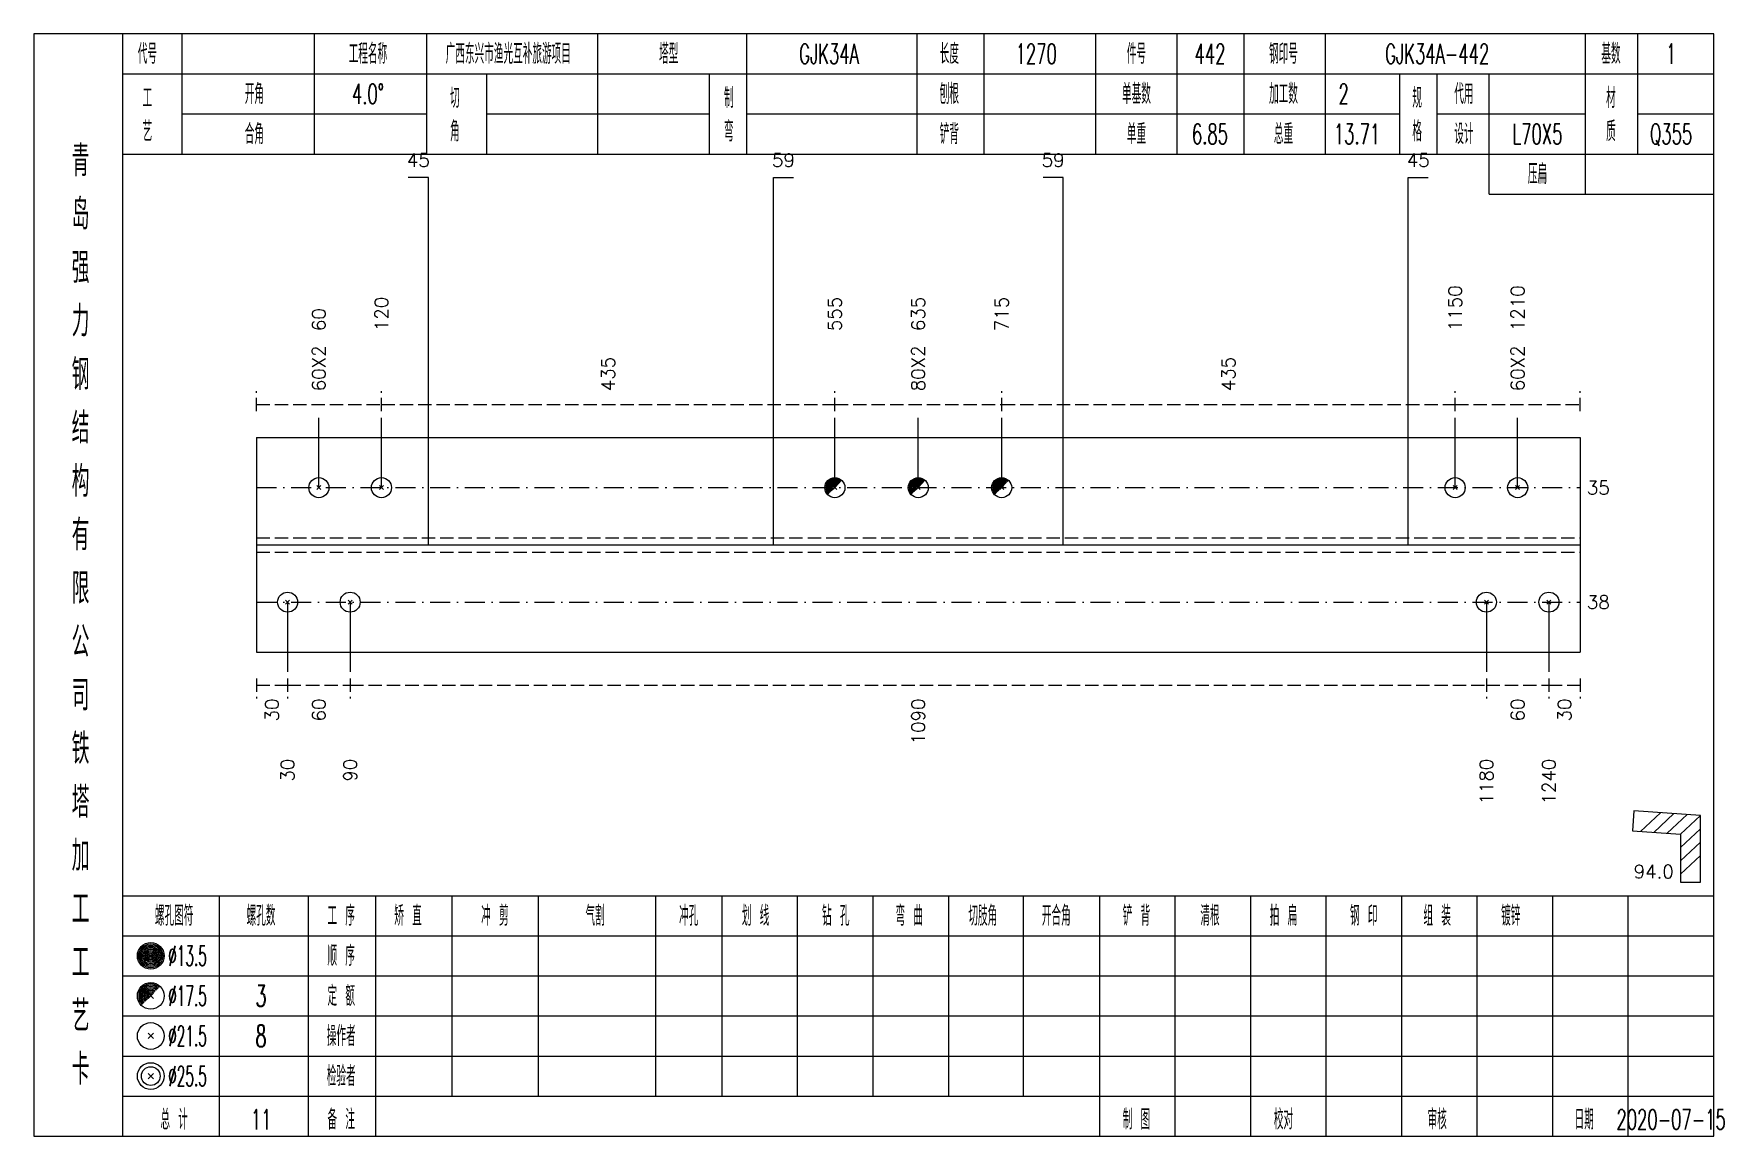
# Model space of a CAD drawing. Extents: x 0 to 2606, y -377 to 6479.
# Drawn here: x 2352.6 to 2605.5, y 4725 to 4890 of the extents above; entities that cross this region are included whole.
import ezdxf
from ezdxf.enums import TextEntityAlignment as Align

# ---------------------------------------------------------------- set-up
doc = ezdxf.new("R2010")
doc.units = 0
doc.header["$MEASUREMENT"] = 0
doc.linetypes.add('一点画线', pattern=[5.2, 3, -1, 0.2, -1])
doc.linetypes.add('虚线', pattern=[2.75, 2, -0.75])
doc.layers.get('0').update_dxf_attribs({"linetype": 'CONTINUOUS', "lineweight": 25})
for name, color, linetype, lineweight in [('1', 7, 'CONTINUOUS', 25), ('2', 7, 'CONTINUOUS', 25), ('4', 7, 'CONTINUOUS', 25)]:
    doc.layers.add(name, color=color, linetype=linetype, lineweight=lineweight)
doc.styles.get("Standard").update_dxf_attribs({"font": 'simplex.shx', "width": 0.7, "height": 3, "bigfont": 'gbhzfs.shx'})

msp = doc.modelspace()

# ---------------------------------------------------------------- texts
at = {"color": 7, "linetype": 'Continuous', "lineweight": 13}
for s, p in [('1150', (2565.28, 4845.5)), ('1210', (2574.64, 4845.5)), ('120', (2404.62, 4845.5)), ('555', (2472.47, 4845.5)), ('635', (2484.95, 4845.5)), ('715', (2497.43, 4845.5)), ('60', (2395.26, 4845.5))]:
    msp.add_text(s, height=2, rotation=90, dxfattribs=at).set_placement(p, align=Align.MIDDLE_LEFT)
at = {"color": 8, "linetype": 'Continuous', "lineweight": 9}
for s, p in [('60X2', (2395.26, 4836.5)), ('435', (2438.54, 4836.5)), ('80X2', (2484.95, 4836.5)), ('435', (2531.36, 4836.5)), ('60X2', (2574.64, 4836.5))]:
    msp.add_text(s, height=2, rotation=90, dxfattribs=at).set_placement(p, align=Align.MIDDLE_LEFT)
at = {"color": 7, "linetype": 'Continuous', "lineweight": 13}
for s, p in [('35', (2585, 4822.07)), ('38', (2585, 4804.93))]:
    msp.add_text(s, height=2, dxfattribs=at).set_placement(p, align=Align.MIDDLE_LEFT)
at = {"color": 8, "linetype": 'Continuous', "lineweight": 9}
for s, p in [('30', (2388.24, 4790.5)), ('60', (2395.26, 4790.5)), ('1090', (2484.95, 4790.5)), ('60', (2574.64, 4790.5)), ('30', (2581.66, 4790.5))]:
    msp.add_text(s, height=2, rotation=90, dxfattribs=at).set_placement(p, align=Align.MIDDLE_RIGHT)
at = {"layer": '1', "color": 7, "linetype": 'Continuous', "lineweight": 13}
for s, p in [('30', (2390.58, 4781.5)), ('90', (2399.94, 4781.5)), ('1180', (2569.96, 4781.5)), ('1240', (2579.32, 4781.5))]:
    msp.add_text(s, height=2, rotation=90, dxfattribs=at).set_placement(p, align=Align.MIDDLE_RIGHT)
at = {"layer": '2', "color": 7, "linetype": 'Continuous', "lineweight": 13}
for s, p in [('45', (2410.14, 4869.5)), ('59', (2464.77, 4869.5)), ('59', (2505.13, 4869.5)), ('45', (2559.76, 4869.5))]:
    msp.add_text(s, height=2, dxfattribs=at).set_placement(p, align=Align.BOTTOM_CENTER)
msp.add_text('94.0', height=2, dxfattribs=at).set_placement((2598, 4763), align=Align.BOTTOM_RIGHT)
at = {"layer": '4', "color": 1, "linetype": 'Continuous', "lineweight": 13}
for s, height, width, p in [('代号', 3, 0.6, (2369.6, 4887)), ('工程名称', 3, 0.6, (2402.6, 4887)), ('广西东兴市渔光互补旅游项目', 3, 0.6, (2423.6, 4887)), ('塔型', 3, 0.6, (2447.6, 4887)), ('GJK34A', 3, 0.6, (2471.6, 4887)), ('长度', 3, 0.6, (2489.6, 4887)), ('1270', 3, 0.6, (2502.6, 4887)), ('件号', 3, 0.6, (2517.6, 4887)), ('442', 3, 0.6, (2528.6, 4887)), ('钢印号', 3, 0.6, (2539.6, 4887)), ('GJK34A-442', 3, 0.6, (2562.6, 4887)), ('基数', 3, 0.6, (2588.6, 4887)), ('1', 3, 0.6, (2597.6, 4887)), ('开角', 3, 0.6, (2385.6, 4881)), ('4.0%%d', 3, 0.6, (2402.6, 4881)), ('切', 3, 0.6, (2415.6, 4880.4)), ('制', 3, 0.6, (2456.6, 4880.4)), ('刨根', 3, 0.6, (2489.6, 4881)), ('单基数', 3, 0.6, (2517.6, 4881)), ('加工数', 3, 0.6, (2539.6, 4881)), ('2', 3, 0.6, (2548.6, 4881)), ('规', 3, 0.6, (2559.6, 4880.4)), ('代用', 3, 0.6, (2566.6, 4881)), ('材', 3, 0.6, (2588.6, 4880.4)), ('工', 3, 0.6, (2369.6, 4880.4)), ('艺', 3, 0.6, (2369.6, 4875.4)), ('合角', 3, 0.6, (2385.6, 4875)), ('角', 3, 0.6, (2415.6, 4875.4)), ('弯', 3, 0.6, (2456.6, 4875.4)), ('铲背', 3, 0.6, (2489.6, 4875)), ('单重', 3, 0.6, (2517.6, 4875)), ('总重', 3, 0.6, (2539.6, 4875)), ('格', 3, 0.6, (2559.6, 4875.4)), ('设计', 3, 0.6, (2566.6, 4875)), ('质', 3, 0.6, (2588.6, 4875.4)), ('6.85', 3, 0.6, (2528.6, 4875)), ('13.71', 3, 0.6, (2550.6, 4875)), ('L70X5', 3, 0.6, (2577.6, 4875)), ('Q355', 3, 0.6, (2597.6, 4875)), ('青', 4.6, 0.8, (2359.6, 4871)), ('压扁', 3, 0.6, (2577.6, 4869)), ('岛', 4.6, 0.8, (2359.6, 4863)), ('强', 4.6, 0.8, (2359.6, 4855)), ('力', 4.6, 0.8, (2359.6, 4847)), ('钢', 4.6, 0.8, (2359.6, 4839)), ('结', 4.6, 0.8, (2359.6, 4831)), ('构', 4.6, 0.8, (2359.6, 4823)), ('有', 4.6, 0.8, (2359.6, 4815)), ('限', 4.6, 0.8, (2359.6, 4807)), ('公', 4.6, 0.8, (2359.6, 4799)), ('司', 4.6, 0.8, (2359.6, 4791)), ('铁', 4.6, 0.8, (2359.6, 4783)), ('塔', 4.6, 0.8, (2359.6, 4775)), ('加', 4.6, 0.8, (2359.6, 4767)), ('工', 4.6, 0.8, (2359.6, 4759)), ('螺孔图符', 3, 0.6, (2373.6, 4758)), ('螺孔数', 3, 0.6, (2386.6, 4758)), ('工 序', 3, 0.6, (2398.6, 4758)), ('矫 直', 3, 0.6, (2408.6, 4758)), ('冲 剪', 3, 0.6, (2421.6, 4758)), ('气割', 3, 0.6, (2436.6, 4758)), ('冲孔', 3, 0.6, (2450.6, 4758)), ('划 线', 3, 0.6, (2460.6, 4758)), ('钻 孔', 3, 0.6, (2472.6, 4758)), ('弯 曲', 3, 0.6, (2483.6, 4758)), ('切肢角', 3, 0.6, (2494.6, 4758)), ('开合角', 3, 0.6, (2505.6, 4758)), ('铲 背', 3, 0.6, (2517.6, 4758)), ('清根', 3, 0.6, (2528.6, 4758)), ('拍 扁', 3, 0.6, (2539.6, 4758)), ('钢 印', 3, 0.6, (2551.6, 4758)), ('组 装', 3, 0.6, (2562.6, 4758)), ('镀锌', 3, 0.6, (2573.6, 4758)), ('工', 4.6, 0.8, (2359.6, 4751)), ('%%C13.5', 3, 0.5, (2375.6, 4752)), ('顺 序', 3, 0.6, (2398.6, 4752)), ('定 额', 3, 0.6, (2398.6, 4746)), ('艺', 4.6, 0.8, (2359.6, 4743)), ('%%C17.5', 3, 0.5, (2375.6, 4746)), ('3', 3.2, 0.6, (2386.6, 4746)), ('%%C21.5', 3, 0.5, (2375.6, 4740)), ('8', 3.2, 0.6, (2386.6, 4740)), ('操作者', 3, 0.6, (2398.6, 4740)), ('卡', 4.6, 0.8, (2359.6, 4735)), ('%%C25.5', 3, 0.5, (2375.6, 4734)), ('检验者', 3, 0.6, (2398.6, 4734)), ('总 计', 3, 0.6, (2373.6, 4727.5)), ('11', 3, 0.6, (2386.6, 4727.5)), ('备 注', 3, 0.6, (2398.6, 4727.5)), ('制 图', 3, 0.6, (2517.6, 4727.5)), ('校对', 3, 0.6, (2539.6, 4727.5)), ('审核', 3, 0.6, (2562.6, 4727.5)), ('日期', 3, 0.6, (2584.6, 4727.5)), ('2020-07-15', 3, 0.6, (2597.6, 4727.5))]:
    msp.add_text(s, height=height, dxfattribs=dict(at, width=width)).set_placement(p, align=Align.MIDDLE_CENTER)

# ---------------------------------------------------------------- linework, layer by layer
at = {"color": 8, "linetype": '虚线', "lineweight": 9}
for p, q in [((2385.9, 4833.5), (2385.9, 4836.5)), ((2404.62, 4833.5), (2404.62, 4836.5)), ((2404.62, 4833.5), (2404.62, 4836.5)), ((2472.47, 4833.5), (2472.47, 4836.5)), ((2472.47, 4833.5), (2472.47, 4836.5)), ((2497.43, 4833.5), (2497.43, 4836.5)), ((2497.43, 4833.5), (2497.43, 4836.5)), ((2565.28, 4833.5), (2565.28, 4836.5)), ((2565.28, 4833.5), (2565.28, 4836.5)), ((2584, 4833.5), (2584, 4836.5)), ((2385.9, 4834.5), (2404.62, 4834.5)), ((2404.62, 4834.5), (2472.47, 4834.5)), ((2472.47, 4834.5), (2497.43, 4834.5)), ((2497.43, 4834.5), (2565.28, 4834.5)), ((2565.28, 4834.5), (2584, 4834.5)), ((2385.9, 4793.5), (2385.9, 4790.5)), ((2390.58, 4793.5), (2390.58, 4790.5)), ((2390.58, 4793.5), (2390.58, 4790.5)), ((2399.94, 4793.5), (2399.94, 4790.5)), ((2399.94, 4793.5), (2399.94, 4790.5)), ((2569.96, 4793.5), (2569.96, 4790.5)), ((2569.96, 4793.5), (2569.96, 4790.5)), ((2579.32, 4793.5), (2579.32, 4790.5)), ((2579.32, 4793.5), (2579.32, 4790.5)), ((2584, 4793.5), (2584, 4790.5)), ((2385.9, 4792.5), (2390.58, 4792.5)), ((2390.58, 4792.5), (2399.94, 4792.5)), ((2399.94, 4792.5), (2569.96, 4792.5)), ((2569.96, 4792.5), (2579.32, 4792.5)), ((2579.32, 4792.5), (2584, 4792.5))]:
    msp.add_line(p, q, dxfattribs=at)
at = {"color": 7, "linetype": 'Continuous', "lineweight": 13}
for p, q in [((2395.26, 4822.07), (2395.26, 4832.5)), ((2404.62, 4822.07), (2404.62, 4832.5)), ((2472.47, 4822.07), (2472.47, 4832.5)), ((2484.95, 4822.07), (2484.95, 4832.5)), ((2497.43, 4822.07), (2497.43, 4832.5)), ((2565.28, 4822.07), (2565.28, 4832.5)), ((2574.64, 4822.07), (2574.64, 4832.5)), ((2394.96, 4821.77), (2395.56, 4822.37)), ((2395.56, 4821.77), (2394.96, 4822.37)), ((2404.32, 4821.77), (2404.92, 4822.37)), ((2404.92, 4821.77), (2404.32, 4822.37)), ((2564.98, 4821.77), (2565.58, 4822.37)), ((2565.58, 4821.77), (2564.98, 4822.37)), ((2574.34, 4821.77), (2574.94, 4822.37)), ((2574.94, 4821.77), (2574.34, 4822.37)), ((2390.58, 4804.93), (2390.58, 4794.5)), ((2399.94, 4804.93), (2399.94, 4794.5)), ((2569.96, 4804.93), (2569.96, 4794.5)), ((2579.32, 4804.93), (2579.32, 4794.5))]:
    msp.add_line(p, q, dxfattribs=at)
at = {"color": 7, "linetype": 'Continuous', "lineweight": 18}
for p, q in [((2385.9, 4829.57), (2385.9, 4797.43)), ((2385.9, 4829.57), (2584, 4829.57)), ((2584, 4829.57), (2584, 4797.43)), ((2385.9, 4813.5), (2584, 4813.5))]:
    msp.add_line(p, q, dxfattribs=at)
at = {"color": 3, "linetype": '一点画线', "lineweight": 13}
for p, q in [((2385.9, 4822.07), (2584, 4822.07)), ((2385.9, 4804.93), (2584, 4804.93))]:
    msp.add_line(p, q, dxfattribs=at)
at = {"color": 7, "linetype": 'Continuous', "lineweight": 0}
for p, q in [((2472.17, 4821.77), (2472.77, 4822.37)), ((2472.17, 4822.37), (2472.77, 4821.77)), ((2484.65, 4821.77), (2485.25, 4822.37)), ((2484.65, 4822.37), (2485.25, 4821.77)), ((2497.13, 4821.77), (2497.73, 4822.37)), ((2497.13, 4822.37), (2497.73, 4821.77))]:
    msp.add_line(p, q, dxfattribs=at)
at = {"color": 1, "linetype": '虚线', "lineweight": 18}
for p, q in [((2385.9, 4814.57), (2584, 4814.57)), ((2385.9, 4812.43), (2584, 4812.43))]:
    msp.add_line(p, q, dxfattribs=at)
at = {"color": 7, "linetype": 'Continuous', "lineweight": 13}
for centre in [(2395.26, 4822.07), (2404.62, 4822.07), (2472.47, 4822.07), (2484.95, 4822.07), (2497.43, 4822.07), (2565.28, 4822.07), (2574.64, 4822.07)]:
    msp.add_circle(centre, 1.5, dxfattribs=at)
for centre, radius in [((2472.47, 4822.07), 1.35), ((2472.47, 4822.07), 1.2), ((2472.47, 4822.07), 1.05), ((2472.47, 4822.07), 0.9), ((2472.47, 4822.07), 0.75), ((2472.47, 4822.07), 0.6), ((2472.47, 4822.07), 0.45), ((2472.47, 4822.07), 0.3), ((2472.47, 4822.07), 0.15), ((2484.95, 4822.07), 1.35), ((2484.95, 4822.07), 1.2), ((2484.95, 4822.07), 1.05), ((2484.95, 4822.07), 0.9), ((2484.95, 4822.07), 0.75), ((2484.95, 4822.07), 0.6), ((2484.95, 4822.07), 0.45), ((2484.95, 4822.07), 0.3), ((2484.95, 4822.07), 0.15), ((2497.43, 4822.07), 1.35), ((2497.43, 4822.07), 1.2), ((2497.43, 4822.07), 1.05), ((2497.43, 4822.07), 0.9), ((2497.43, 4822.07), 0.75), ((2497.43, 4822.07), 0.6), ((2497.43, 4822.07), 0.45), ((2497.43, 4822.07), 0.3), ((2497.43, 4822.07), 0.15)]:
    msp.add_arc(centre, radius, 45, 225, dxfattribs=at)
at = {"layer": '1', "color": 7, "linetype": 'Continuous', "lineweight": 13}
for p, q in [((2390.28, 4804.63), (2390.88, 4805.23)), ((2390.88, 4804.63), (2390.28, 4805.23)), ((2399.64, 4804.63), (2400.24, 4805.23)), ((2400.24, 4804.63), (2399.64, 4805.23)), ((2569.66, 4804.63), (2570.26, 4805.23)), ((2570.26, 4804.63), (2569.66, 4805.23)), ((2579.02, 4804.63), (2579.62, 4805.23)), ((2579.62, 4804.63), (2579.02, 4805.23))]:
    msp.add_line(p, q, dxfattribs=at)
at = {"layer": '1', "color": 7, "linetype": 'Continuous', "lineweight": 18}
msp.add_line((2385.9, 4797.43), (2584, 4797.43), dxfattribs=at)
at = {"layer": '1', "color": 7, "linetype": 'Continuous', "lineweight": 13}
for centre in [(2390.58, 4804.93), (2399.94, 4804.93), (2569.96, 4804.93), (2579.32, 4804.93)]:
    msp.add_circle(centre, 1.5, dxfattribs=at)
at = {"layer": '2', "color": 7, "linetype": 'Continuous', "lineweight": 13}
for p, q in [((2411.64, 4868.5), (2408.64, 4868.5)), ((2411.64, 4813.5), (2411.64, 4868.5)), ((2463.27, 4813.5), (2463.27, 4868.5)), ((2463.27, 4868.5), (2466.27, 4868.5)), ((2506.63, 4868.5), (2503.63, 4868.5)), ((2506.63, 4813.5), (2506.63, 4868.5)), ((2558.26, 4813.5), (2558.26, 4868.5)), ((2558.26, 4868.5), (2561.26, 4868.5)), ((2592.02, 4773.7), (2591.82, 4770.7)), ((2602, 4773), (2592.02, 4773.7)), ((2593.01, 4770.62), (2596.01, 4773.42)), ((2595.01, 4770.48), (2598.01, 4773.28)), ((2597, 4770.34), (2600, 4773.14)), ((2591.82, 4770.7), (2599, 4770.2)), ((2599, 4770.2), (2602, 4773)), ((2599, 4768.2), (2602, 4771)), ((2602, 4763), (2602, 4773)), ((2599, 4770.2), (2599, 4763)), ((2599, 4766.2), (2602, 4769)), ((2599, 4764.2), (2602, 4767)), ((2599, 4763), (2602, 4763))]:
    msp.add_line(p, q, dxfattribs=at)
at = {"layer": '4', "color": 1, "linetype": 'Continuous', "lineweight": 18}
for p, q in [((2365.9, 4725), (2365.9, 4890)), ((2374.8, 4872), (2374.8, 4890)), ((2394.6, 4872), (2394.6, 4890)), ((2411.4, 4872), (2411.4, 4890)), ((2437, 4872), (2437, 4890)), ((2459.3, 4872), (2459.3, 4890)), ((2484.8, 4872), (2484.8, 4890)), ((2494.8, 4872), (2494.8, 4890)), ((2511.5, 4872), (2511.5, 4890)), ((2523.7, 4872), (2523.7, 4890)), ((2533.7, 4872), (2533.7, 4890)), ((2545.9, 4872), (2545.9, 4890)), ((2584.8, 4866), (2584.8, 4890)), ((2592.6, 4872), (2592.6, 4890)), ((2365.9, 4884), (2604, 4884)), ((2420.4, 4872), (2420.4, 4884)), ((2453.7, 4872), (2453.7, 4884)), ((2557, 4872), (2557, 4884)), ((2562.6, 4872), (2562.6, 4884)), ((2570.4, 4866), (2570.4, 4884)), ((2374.8, 4878), (2411.4, 4878)), ((2420.4, 4878), (2453.7, 4878)), ((2459.3, 4878), (2557, 4878)), ((2562.6, 4878), (2584.8, 4878)), ((2592.6, 4878), (2604, 4878)), ((2365.9, 4872), (2604, 4872)), ((2570.4, 4866), (2604, 4866)), ((2365.9, 4761), (2604, 4761)), ((2380.4, 4725), (2380.4, 4761)), ((2393.7, 4725), (2393.7, 4761)), ((2403.8, 4725), (2403.8, 4761)), ((2415.2, 4731), (2415.2, 4761)), ((2428.1, 4731), (2428.1, 4761)), ((2445.7, 4731), (2445.7, 4761)), ((2455.6, 4731), (2455.6, 4761)), ((2466.9, 4731), (2466.9, 4761)), ((2478.2, 4731), (2478.2, 4761)), ((2489.5, 4731), (2489.5, 4761)), ((2500.7, 4731), (2500.7, 4761)), ((2512.1, 4731), (2512.1, 4761)), ((2523.4, 4731), (2523.4, 4761)), ((2534.7, 4731), (2534.7, 4761)), ((2546, 4731), (2546, 4761)), ((2557.3, 4731), (2557.3, 4761)), ((2568.6, 4731), (2568.6, 4761)), ((2579.9, 4731), (2579.9, 4761)), ((2591.2, 4731), (2591.2, 4761)), ((2365.9, 4755), (2604, 4755)), ((2365.9, 4749), (2604, 4749)), ((2365.9, 4743), (2604, 4743)), ((2365.9, 4737), (2604, 4737)), ((2365.9, 4731), (2604, 4731)), ((2512.1, 4725), (2512.1, 4731)), ((2523.4, 4725), (2523.4, 4731)), ((2534.7, 4725), (2534.7, 4731)), ((2546, 4725), (2546, 4731)), ((2557.3, 4725), (2557.3, 4731)), ((2568.6, 4725), (2568.6, 4731)), ((2579.9, 4725), (2579.9, 4731)), ((2591.2, 4725), (2591.2, 4731))]:
    msp.add_line(p, q, dxfattribs=at)
at = {"layer": '4', "color": 7, "linetype": 'Continuous', "lineweight": 13}
for p, q in [((2369.9, 4751.8), (2370.3, 4752.2)), ((2370.3, 4751.8), (2369.9, 4752.2)), ((2369.7, 4739.6), (2370.5, 4740.4)), ((2370.5, 4739.6), (2369.7, 4740.4)), ((2369.7, 4733.6), (2370.5, 4734.4)), ((2370.5, 4733.6), (2369.7, 4734.4))]:
    msp.add_line(p, q, dxfattribs=at)
at = {"layer": '4', "color": 7, "linetype": 'Continuous', "lineweight": 0}
for p, q in [((2369.7, 4745.6), (2370.5, 4746.4)), ((2369.7, 4746.4), (2370.5, 4745.6))]:
    msp.add_line(p, q, dxfattribs=at)
at = {"layer": '4', "color": 1, "linetype": 'Continuous', "lineweight": 18}
msp.add_lwpolyline([(2352.6, 4890), (2352.6, 4725), (2604, 4725), (2604, 4890)], close=True, dxfattribs=at)
at = {"layer": '4', "color": 7, "linetype": 'Continuous', "lineweight": 13}
for centre, radius in [((2370.1, 4752), 2), ((2370.1, 4752), 1.8), ((2370.1, 4752), 1.6), ((2370.1, 4752), 1.4), ((2370.1, 4752), 1.2), ((2370.1, 4752), 1), ((2370.1, 4752), 0.8), ((2370.1, 4752), 0.6), ((2370.1, 4752), 0.4), ((2370.1, 4752), 0.2), ((2370.1, 4746), 2), ((2370.1, 4740), 2), ((2370.1, 4734), 2), ((2370.1, 4734), 1.4)]:
    msp.add_circle(centre, radius, dxfattribs=at)
for radius in [1.8, 1.6, 1.4, 1.2, 1, 0.8, 0.6, 0.4, 0.2]:
    msp.add_arc((2370.1, 4746), radius, 45, 225, dxfattribs=at)

msp.set_redraw_order([(e.dxf.handle, doc.entitydb.next_handle()) for e in msp.query("TEXT MTEXT ATTDEF DIMENSION ARC_DIMENSION")])  # texts and dimensions are drawn at this point

doc.saveas('drawing.dxf')
